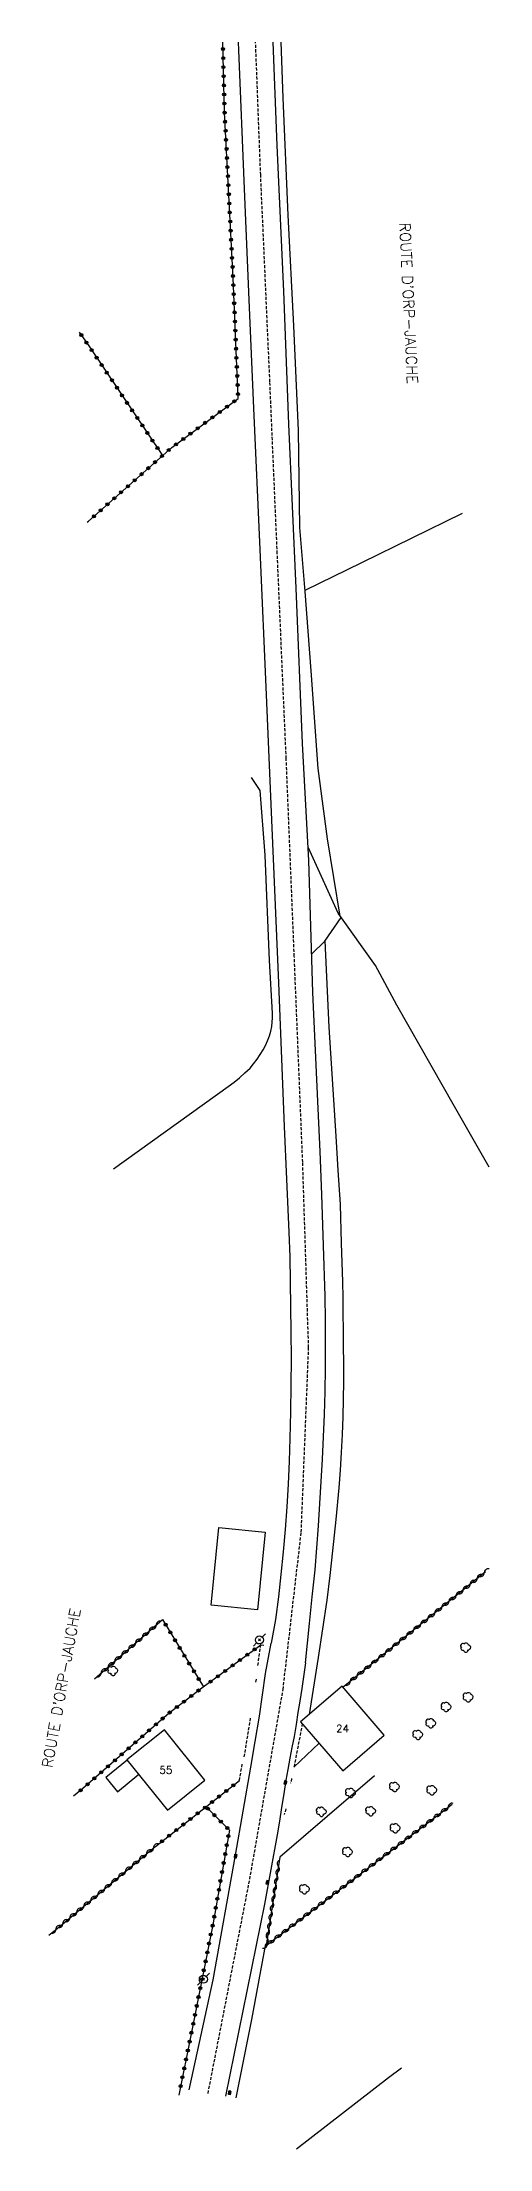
# Model space of a CAD drawing. Header units: millimetres. Extents: x 192000 to 193000, y 147000 to 148000.
# Drawn here: x 192405.1 to 192479, y 147323.4 to 147671 of the extents above; entities that cross this region are included whole.
import ezdxf
from ezdxf.enums import TextEntityAlignment as Align

# ---------------------------------------------------------------- set-up
doc = ezdxf.new("R2010")
doc.units = ezdxf.units.MM
doc.linetypes.add('DASHED', pattern=[0.75, 0.5, -0.25])
doc.layers.get('0').update_dxf_attribs({"linetype": 'CONTINUOUS'})
for name, color, linetype in [('W0001', 6, 'DASHED'), ('W0008', 7, 'CONTINUOUS'), ('W0017', 7, 'CONTINUOUS'), ('W0101', 7, 'CONTINUOUS'), ('W0104', 1, 'CONTINUOUS'), ('W0112', 1, 'DASHED'), ('W0300', 7, 'CONTINUOUS'), ('W0310', 3, 'CONTINUOUS'), ('W0323', 7, 'CONTINUOUS'), ('W0330', 7, 'CONTINUOUS'), ('W0401', 7, 'CONTINUOUS'), ('W0473', 7, 'CONTINUOUS'), ('W0989', 7, 'CONTINUOUS'), ('W0991', 7, 'CONTINUOUS')]:
    doc.layers.add(name, color=color, linetype=linetype)
doc.styles.get("Standard").update_dxf_attribs({"font": 'romans.shx', "width": 0.85})

msp = doc.modelspace()

# ---------------------------------------------------------------- texts
at = {"layer": 'W0989'}
for rotation, p in [(272.7706, (192464.11, 147641.19)), (79.8534, (192406.75, 147386.19))]:
    msp.add_text("ROUTE D'ORP-JAUCHE", height=1.75, rotation=rotation, dxfattribs=at).set_placement(p)
at = {"layer": 'W0991'}
for s, p in [('24', (192454.7, 147392.77)), ('55', (192425.53, 147385.93))]:
    msp.add_text(s, height=1.25, dxfattribs=at).set_placement(p, align=Align.MIDDLE_CENTER)

# ---------------------------------------------------------------- blocks, each defined once
blk = doc.blocks.new('T401')
for p, q in [((-0.3, 0.3), (0, 0.3)), ((-0.3, -0.25), (-0.3, 0.3)), ((-0.3, 0.15), (0, 0.15)), ((-0.3, 0), (0, 0)), ((0, 0.3), (0, -0.25)), ((-0.3, -0.15), (0, -0.15)), ((-0.3, -0.25), (-0.3, -0.3)), ((-0.3, -0.3), (0, -0.3)), ((0, -0.3), (0, -0.25))]:
    blk.add_line(p, q)
blk = doc.blocks.new('T300')
for p, q in [((-0.8, 0.51), (-0.86, 0.34)), ((-0.86, 0.34), (-0.86, 0.17)), ((-0.86, 0.17), (-0.74, 0.06)), ((-0.69, 0.63), (-0.8, 0.51)), ((-0.8, -0.06), (-0.74, 0.06)), ((-0.74, 0.06), (-0.69, 0.11)), ((-0.57, 0.69), (-0.69, 0.63)), ((-0.46, 0.69), (-0.57, 0.69)), ((-0.29, 0.63), (-0.46, 0.69)), ((-0.29, 0.63), (-0.17, 0.74)), ((-0.23, 0.57), (-0.29, 0.63)), ((-0.17, 0.74), (-0.06, 0.8)), ((-0.06, 0.8), (0.06, 0.8)), ((0.06, 0.8), (0.23, 0.74)), ((0.23, 0.74), (0.34, 0.63)), ((0.34, 0.63), (0.4, 0.51)), ((0.46, 0.46), (0.34, 0.46)), ((0.4, 0.51), (0.4, 0.46)), ((0.57, 0.4), (0.46, 0.46)), ((0.57, 0.4), (0.69, 0.29)), ((0.69, 0.29), (0.74, 0.17)), ((0.74, 0.06), (0.69, -0.17)), ((0.74, 0.17), (0.74, 0.06)), ((-0.8, -0.17), (-0.8, -0.06)), ((-0.8, -0.23), (-0.8, -0.17)), ((-0.74, -0.34), (-0.8, -0.23)), ((-0.69, -0.4), (-0.74, -0.34)), ((-0.51, -0.46), (-0.69, -0.4)), ((-0.4, -0.46), (-0.51, -0.46)), ((-0.4, -0.46), (-0.34, -0.46)), ((-0.34, -0.46), (-0.34, -0.4)), ((-0.34, -0.51), (-0.34, -0.46)), ((-0.29, -0.63), (-0.34, -0.51)), ((-0.17, -0.74), (-0.29, -0.63)), ((-0.06, -0.8), (-0.17, -0.74)), ((0.06, -0.8), (-0.06, -0.8)), ((0.17, -0.74), (0.06, -0.8)), ((0.23, -0.69), (0.17, -0.74)), ((0.29, -0.46), (0.23, -0.46)), ((0.29, -0.63), (0.23, -0.69)), ((0.46, -0.4), (0.29, -0.46)), ((0.34, -0.51), (0.29, -0.63)), ((0.34, -0.51), (0.34, -0.46)), ((0.57, -0.34), (0.46, -0.4)), ((0.63, -0.29), (0.57, -0.34)), ((0.69, -0.17), (0.63, -0.29))]:
    blk.add_line(p, q)
blk = doc.blocks.new('T473')
for p, q in [((-0.166667, 0.166667), (0.166667, -0.166667)), ((-0.166667, -0.166667), (0.166667, 0.166667)), ((0.500001, 0.500001), (1.000002, 1.000002)), ((-1.000002, -1.000002), (-0.500001, -0.500001))]:
    blk.add_line(p, q)
blk.add_ellipse((0, 0), major_axis=(0.471405, 0.471405), ratio=1, start_param=5.4977871438, end_param=11.780972451)
blk = doc.blocks.new('t310o')
at = {"color": 0, "linetype": 'Continuous'}
for centre, start, end in [((-0.5, 0.38), 216.8699, 323.1304), ((0.5, -0.37), 36.8699, 143.1303)]:
    blk.add_arc(centre, 0.625, start, end, dxfattribs=at)
blk = doc.blocks.new('t323o')
at = {"color": 0, "linetype": 'Continuous'}
for radius in [0.25, 0.15]:
    blk.add_circle((0, 0), radius, dxfattribs=at)

# ---------------------------------------------------------------- linework, layer by layer
at = {"layer": 'W0001'}
msp.add_lwpolyline([(192432.49, 147332.57), (192439.38, 147367.9), (192444.88, 147399.2), (192447.88, 147425.17), (192449.1, 147455.6), (192448.12, 147486.23), (192446.73, 147520.18), (192445.4, 147552.8), (192443.92, 147586.62), (192442.7, 147614.97), (192441.18, 147649.08), (192440.34, 147671)], dxfattribs=at)
at = {"layer": 'W0008'}
for points in [[(192437.47, 147671), (192437.52, 147669.68), (192438.43, 147646.82), (192439.2, 147628.47), (192440.02, 147610.63), (192441.03, 147587.28), (192442.1, 147563.33), (192443, 147541.38), (192444.1, 147515.77), (192445.08, 147492.1), (192445.43, 147483.4), (192445.83, 147474.68), (192445.97, 147470.57), (192446.07, 147466.45), (192446.13, 147462.32), (192446.18, 147458.2), (192446.2, 147453.8), (192446.17, 147449.4), (192446.1, 147445), (192445.98, 147440.6), (192445.88, 147436.85), (192445.72, 147433.1), (192445.5, 147429.35), (192445.23, 147425.62), (192444.92, 147421.9), (192444.53, 147418.18), (192444.1, 147414.48), (192443.62, 147410.78), (192442.9, 147406.87)], [(192448.6, 147403.63), (192449.23, 147410.08), (192449.68, 147414.52), (192450.17, 147418.97), (192450.45, 147422.6), (192450.72, 147426.23), (192450.97, 147429.88), (192451.18, 147433.52), (192451.4, 147437.22), (192451.58, 147440.9), (192451.72, 147444.6), (192451.82, 147448.3), (192451.87, 147452.25), (192451.88, 147456.2), (192451.87, 147460.13), (192451.82, 147464.08), (192451.57, 147472.47), (192451.28, 147480.87), (192451, 147487.97), (192450.7, 147495.08), (192449.77, 147514.18), (192449.13, 147535.98), (192448.1, 147555.27), (192447.03, 147580.9), (192445.82, 147607.98), (192445, 147629.93), (192443.93, 147653.97), (192443.22, 147671)], [(192440.27, 147390.6), (192440.97, 147394.83), (192442, 147401.82), (192442.9, 147406.87)], [(192448.6, 147403.63), (192447.95, 147399.36), (192447.62, 147397.26), (192447.33, 147395.42), (192447.02, 147393.44), (192446.72, 147391.47), (192446.35, 147389.65), (192446, 147387.85), (192445.65, 147386.03), (192445.32, 147384.22), (192444.98, 147381.97), (192444.63, 147379.72), (192444.27, 147377.47), (192443.9, 147375.22), (192442.87, 147369.5), (192441.82, 147363.77), (192441.82, 147363.77), (192441.82, 147363.77), (192435.39, 147332.11), (192435.39, 147332.11), (192435.39, 147332.11), (192435.39, 147332.11), (192435.39, 147332.11)], [(192429.39, 147333.15), (192429.39, 147333.15), (192433.33, 147351.33), (192437.02, 147371.87), (192439.53, 147386.38), (192440.27, 147390.6)]]:
    msp.add_lwpolyline(points, dxfattribs=at)
at = {"layer": 'W0017'}
for points in [[(192446.68, 147386.4), (192450.83, 147390.33)], [(192459.97, 147384.97), (192444.32, 147371.52)]]:
    msp.add_lwpolyline(points, dxfattribs=at)
at = {"layer": 'W0101'}
for points in [[(192441.94, 147425.18), (192440.68, 147412.36), (192433.01, 147413.12), (192434.27, 147425.93), (192441.94, 147425.18)], [(192461.6, 147391.68), (192454.63, 147399.77), (192447.78, 147393.88), (192454.73, 147385.78)], [(192419.1, 147387.6), (192425.78, 147379.3), (192431.97, 147384.27), (192425.28, 147392.57)]]:
    msp.add_lwpolyline(points, close=True, dxfattribs=at)
at = {"layer": 'W0104'}
msp.add_lwpolyline([(192419.13, 147387.57), (192415.6, 147384.67), (192417.53, 147382.32), (192421.03, 147385.22)], dxfattribs=at)
at = {"layer": 'W0112'}
for points in [[(192440.73, 147403.17), (192441.2, 147406.58), (192441.93, 147406.53)], [(192440.4, 147400.43), (192440.47, 147400.9)], [(192438.47, 147388.08), (192439.53, 147394.58)], [(192448.05, 147393.57), (192446.68, 147386.4)], [(192437.68, 147384.18), (192438.13, 147386.88)], [(192446.28, 147384.53), (192446.13, 147383.73)], [(192445.33, 147379.52), (192445.08, 147378.57)]]:
    msp.add_lwpolyline(points, dxfattribs=at)
at = {"layer": 'W0310'}
for points in [[(192478.31, 147418.63), (192454.78, 147399.6)], [(192413.71, 147400.96), (192424.97, 147410.73)], [(192444.32, 147371.52), (192442.07, 147356.97), (192471.17, 147379.03), (192472.81, 147380.31)], [(192406.18, 147358.68), (192407.82, 147360), (192423.68, 147373.23)]]:
    msp.add_lwpolyline(points, dxfattribs=at)
at = {"layer": 'W0323'}
for points in [[(192412.51, 147591.78), (192412.73, 147591.97), (192426.48, 147604.12), (192437.47, 147612.22), (192436.62, 147632.12), (192435.23, 147659.4), (192434.92, 147671)], [(192411.22, 147623.15), (192412.77, 147620.9), (192424.98, 147602.78)], [(192424.97, 147410.73), (192431.71, 147399.64)], [(192431.69, 147399.63), (192441.2, 147406.58)], [(192410.27, 147381.65), (192411.82, 147382.9), (192426.08, 147395.37), (192431.69, 147399.63)], [(192423.68, 147373.23), (192423.8, 147373.32), (192437.68, 147384.18)], [(192432.15, 147379.85), (192436.02, 147376), (192433.27, 147360.4), (192429.72, 147342.42), (192427.65, 147332.29)]]:
    msp.add_lwpolyline(points, dxfattribs=at)
at = {"layer": 'W0330'}
for points in [[(192454.32, 147526.82), (192452.2, 147539.53), (192450.67, 147551.18), (192449.5, 147567.28), (192448.53, 147580.37), (192447.63, 147590.93), (192447.4, 147606.9), (192446.67, 147624.17), (192445.73, 147642.47), (192444.88, 147661.83), (192444.55, 147671)], [(192448.52, 147580.58), (192457.9, 147585.12), (192474.49, 147593.3)], [(192416.88, 147485.12), (192435.83, 147498.68), (192436.78, 147499.38), (192437.7, 147500.13), (192438.57, 147500.92), (192439.42, 147501.73), (192440.02, 147502.43), (192440.58, 147503.18), (192441.1, 147503.95), (192441.58, 147504.73), (192441.98, 147505.47), (192442.33, 147506.23), (192442.63, 147507.03), (192442.88, 147507.83), (192443.02, 147508.57), (192443.1, 147509.3), (192443.13, 147510.03), (192443.12, 147510.78), (192442.63, 147519.47), (192441.9, 147536.87), (192441.12, 147547.52), (192439.67, 147549.67)], [(192478.9, 147485.4), (192473.18, 147495.4), (192463.68, 147512.1), (192460.12, 147518.63), (192453.98, 147527.28), (192449.02, 147538.18)], [(192449.58, 147520.52), (192451.78, 147522.68), (192454.47, 147526.6)], [(192451.8, 147522.72), (192452.43, 147508.48), (192453.58, 147490.5), (192453.93, 147484.87), (192454.3, 147479.23), (192454.5, 147472.87), (192454.68, 147466.48), (192454.73, 147463.83), (192454.77, 147461.2), (192454.8, 147458.55), (192454.82, 147455.9), (192454.87, 147452.97), (192454.87, 147450.03), (192454.82, 147447.12), (192454.73, 147444.18), (192454.63, 147441.25), (192454.5, 147438.33), (192454.32, 147435.4), (192454.1, 147432.48), (192453.58, 147427.28), (192453.03, 147422.1), (192452.6, 147418.02), (192452.13, 147413.93), (192450.7, 147404.48), (192449.18, 147395.08)], [(192441.97, 147357.27), (192439.67, 147344.78), (192437.08, 147331.81), (192437.08, 147331.81)], [(192447.08, 147323.42), (192462.28, 147335.18), (192464.44, 147336.79)]]:
    msp.add_lwpolyline(points, dxfattribs=at)

# ---------------------------------------------------------------- block references
at = {"layer": 'W0300'}
for p in [(192475.07, 147406.12), (192416.8, 147402.28), (192471.83, 147396.3), (192475.48, 147397.92), (192469.3, 147393.6), (192467.18, 147391.72), (192463.32, 147383.13), (192469.48, 147382.57), (192451.23, 147379.02), (192456.07, 147382.13), (192459.38, 147379.12), (192463.43, 147376.3), (192455.57, 147372.37), (192448.43, 147366.23)]:
    msp.add_blockref('T300', p, dxfattribs=at)
at = {"layer": 'W0310'}
for p, rotation in [((192476.94, 147417.53), 218.9730784593541), ((192478.11, 147418.47), 218.9730784593541), ((192472.28, 147413.75), 218.9730784593541), ((192473.44, 147414.69), 218.9730784593541), ((192474.61, 147415.64), 218.9730784593541), ((192475.77, 147416.58), 218.9730784593541), ((192467.61, 147409.98), 218.9730784593541), ((192468.78, 147410.92), 218.9730784593541), ((192469.94, 147411.86), 218.9730784593541), ((192471.11, 147412.81), 218.9730784593541), ((192420.51, 147406.86), 40.95547138329462), ((192421.64, 147407.85), 40.95547138329462), ((192422.77, 147408.83), 40.95547138329462), ((192423.91, 147409.81), 40.95547138329462), ((192464.11, 147407.15), 218.9730784593541), ((192465.28, 147408.09), 218.9730784593541), ((192466.44, 147409.03), 218.9730784593541), ((192417.11, 147403.91), 40.95547138329462), ((192418.24, 147404.9), 40.95547138329462), ((192419.38, 147405.88), 40.95547138329462), ((192459.45, 147403.37), 218.9730784593541), ((192460.61, 147404.32), 218.9730784593541), ((192461.78, 147405.26), 218.9730784593541), ((192462.95, 147406.2), 218.9730784593541), ((192414.84, 147401.95), 40.95547138329462), ((192415.98, 147402.93), 40.95547138329462), ((192455.95, 147400.54), 218.9730784593541), ((192457.12, 147401.49), 218.9730784593541), ((192458.28, 147402.43), 218.9730784593541), ((192470.97, 147378.89), 37.17237970104672), ((192472.16, 147379.8), 37.8850107885261), ((192466.19, 147375.26), 37.17237970104672), ((192467.39, 147376.17), 37.17237970104672), ((192468.58, 147377.07), 37.17237970104672), ((192469.78, 147377.98), 37.17237970104672), ((192422.33, 147372.1), 39.82971641105073), ((192423.48, 147373.07), 39.82971641105073), ((192462.61, 147372.54), 37.17237970104672), ((192463.8, 147373.45), 37.17237970104672), ((192465, 147374.35), 37.17237970104672), ((192417.72, 147368.26), 39.82971641105073), ((192418.87, 147369.22), 39.82971641105073), ((192420.03, 147370.18), 39.82971641105073), ((192421.18, 147371.14), 39.82971641105073), ((192443.86, 147368.55), 261.2094568171792), ((192444.09, 147370.03), 261.2094568171792), ((192457.83, 147368.92), 37.17237970104672), ((192459.02, 147369.82), 37.17237970104672), ((192460.22, 147370.73), 37.17237970104672), ((192461.41, 147371.64), 37.17237970104672), ((192414.27, 147365.38), 39.82971641105073), ((192415.42, 147366.34), 39.82971641105073), ((192416.57, 147367.3), 39.82971641105073), ((192443.4, 147365.59), 261.2094568171792), ((192443.63, 147367.07), 261.2094568171792), ((192453.04, 147365.29), 37.17237970104672), ((192454.24, 147366.2), 37.17237970104672), ((192455.44, 147367.1), 37.17237970104672), ((192456.63, 147368.01), 37.17237970104672), ((192409.66, 147361.54), 39.82971641105073), ((192410.81, 147362.5), 39.82971641105073), ((192411.96, 147363.46), 39.82971641105073), ((192413.11, 147364.42), 39.82971641105073), ((192442.71, 147361.14), 261.2094568171792), ((192442.94, 147362.62), 261.2094568171792), ((192443.17, 147364.11), 261.2094568171792), ((192448.26, 147361.67), 37.17237970104672), ((192449.46, 147362.57), 37.17237970104672), ((192450.65, 147363.48), 37.17237970104672), ((192451.85, 147364.38), 37.17237970104672), ((192407.35, 147359.62), 38.89155336390953), ((192408.51, 147360.58), 39.82971641105073), ((192442.25, 147358.18), 261.2094568171792), ((192442.48, 147359.66), 261.2094568171792), ((192443.48, 147358.04), 37.17237970104672), ((192444.68, 147358.95), 37.17237970104672), ((192445.87, 147359.85), 37.17237970104672), ((192447.07, 147360.76), 37.17237970104672), ((192442.29, 147357.13), 37.17237970104672)]:
    msp.add_blockref('t310o', p, dxfattribs=dict(at, rotation=rotation))
at = {"layer": 'W0323'}
for p, rotation in [((192434.95, 147669.87), 91.56043014442398), ((192434.99, 147668.37), 91.56043014442398), ((192435.03, 147666.87), 91.56043014442398), ((192435.07, 147665.37), 91.56043014442398), ((192435.11, 147663.87), 91.56043014442398), ((192435.15, 147662.37), 91.56043014442398), ((192435.19, 147660.87), 91.56043014442398), ((192435.23, 147659.37), 92.90398583107817), ((192435.31, 147657.87), 92.90398583107817), ((192435.39, 147656.38), 92.90398583107817), ((192435.46, 147654.88), 92.90398583107817), ((192435.54, 147653.38), 92.90398583107817), ((192435.61, 147651.88), 92.90398583107817), ((192435.69, 147650.38), 92.90398583107817), ((192435.77, 147648.89), 92.90398583107817), ((192435.84, 147647.39), 92.90398583107817), ((192435.92, 147645.89), 92.90398583107817), ((192435.99, 147644.39), 92.90398583107817), ((192436.07, 147642.89), 92.90398583107817), ((192436.15, 147641.4), 92.90398583107817), ((192436.22, 147639.9), 92.90398583107817), ((192436.3, 147638.4), 92.90398583107817), ((192436.37, 147636.9), 92.90398583107817), ((192436.45, 147635.4), 92.90398583107817), ((192436.53, 147633.91), 92.90398583107817), ((192436.6, 147632.41), 92.90398583107817), ((192436.67, 147630.91), 92.44582046332016), ((192436.73, 147629.41), 92.44582046332016), ((192436.8, 147627.91), 92.44582046332016), ((192436.86, 147626.41), 92.44582046332016), ((192411.55, 147622.67), 304.490281946084), ((192436.92, 147624.91), 92.44582046332016), ((192436.99, 147623.42), 92.44582046332016), ((192412.4, 147621.44), 304.490281946084), ((192413.24, 147620.19), 303.9911506832946), ((192437.05, 147621.92), 92.44582046332016), ((192437.12, 147620.42), 92.44582046332016), ((192414.08, 147618.95), 303.9911506832946), ((192414.92, 147617.71), 303.9911506832946), ((192415.76, 147616.46), 303.9911506832946), ((192437.18, 147618.92), 92.44582046332016), ((192437.24, 147617.42), 92.44582046332016), ((192437.31, 147615.92), 92.44582046332016), ((192416.6, 147615.22), 303.9911506832946), ((192417.44, 147613.98), 303.9911506832946), ((192418.27, 147612.73), 303.9911506832946), ((192437.37, 147614.42), 92.44582046332016), ((192437.44, 147612.93), 92.44582046332016), ((192419.11, 147611.49), 303.9911506832946), ((192419.95, 147610.25), 303.9911506832946), ((192420.79, 147609), 303.9911506832946), ((192433.21, 147609.08), 36.40640945181269), ((192434.42, 147609.97), 36.40640945181269), ((192435.62, 147610.86), 36.40640945181269), ((192436.83, 147611.75), 36.40640945181269), ((192421.63, 147607.76), 303.9911506832946), ((192422.47, 147606.51), 303.9911506832946), ((192423.31, 147605.27), 303.9911506832946), ((192428.38, 147605.52), 36.40640945181269), ((192429.59, 147606.41), 36.40640945181269), ((192430.79, 147607.3), 36.40640945181269), ((192432, 147608.19), 36.40640945181269), ((192423.75, 147601.7), 41.46498468959043), ((192424.14, 147604.03), 303.9911506832946), ((192424.88, 147602.7), 41.46498468959043), ((192426, 147603.69), 41.46498468959043), ((192427.17, 147604.63), 36.40640945181269), ((192420.38, 147598.72), 41.46498468959043), ((192421.5, 147599.72), 41.46498468959043), ((192422.63, 147600.71), 41.46498468959043), ((192415.88, 147594.75), 41.46498468959043), ((192417.01, 147595.75), 41.46498468959043), ((192418.13, 147596.74), 41.46498468959043), ((192419.26, 147597.73), 41.46498468959043), ((192413.64, 147592.77), 41.46498468959043), ((192414.76, 147593.76), 41.46498468959043), ((192425.48, 147409.9), 301.31740360037), ((192426.26, 147408.62), 301.31740360037), ((192427.04, 147407.33), 301.31740360037), ((192427.81, 147406.05), 301.31740360037), ((192428.59, 147404.77), 301.31740360037), ((192429.37, 147403.49), 301.31740360037), ((192437.74, 147404.06), 36.18214353623618), ((192438.96, 147404.94), 36.18214353623618), ((192440.17, 147405.83), 36.18214353623618), ((192430.15, 147402.21), 301.31740360037), ((192430.93, 147400.93), 301.31740360037), ((192432.9, 147400.51), 36.18214353623618), ((192434.11, 147401.4), 36.18214353623618), ((192435.32, 147402.28), 36.18214353623618), ((192436.53, 147403.17), 36.18214353623618), ((192428.52, 147397.22), 37.22785660256366), ((192429.72, 147398.13), 37.22785660256366), ((192430.91, 147399.04), 37.22785660256366), ((192423.87, 147393.44), 41.15007921330655), ((192425, 147394.42), 41.15007921330655), ((192426.14, 147395.41), 37.22785660256366), ((192427.33, 147396.31), 37.22785660256366), ((192420.49, 147390.48), 41.15007921330655), ((192421.61, 147391.46), 41.15007921330655), ((192422.74, 147392.45), 41.15007921330655), ((192415.97, 147386.53), 41.15007921330655), ((192417.1, 147387.51), 41.15007921330655), ((192418.23, 147388.5), 41.15007921330655), ((192419.36, 147389.49), 41.15007921330655), ((192412.58, 147383.57), 41.15007921330655), ((192413.71, 147384.55), 41.15007921330655), ((192414.84, 147385.54), 41.15007921330655), ((192436.68, 147383.4), 38.04971316047464), ((192411.44, 147382.59), 38.98846985651218), ((192431.96, 147379.7), 38.04971316047464), ((192432.48, 147379.52), 315.1262183070728), ((192433.14, 147380.62), 38.04971316047464), ((192434.32, 147381.55), 38.04971316047464), ((192435.5, 147382.47), 38.04971316047464), ((192427.23, 147376), 38.04971316047464), ((192428.41, 147376.93), 38.04971316047464), ((192429.59, 147377.85), 38.04971316047464), ((192430.77, 147378.78), 38.04971316047464), ((192433.54, 147378.47), 315.1262183070728), ((192434.6, 147377.41), 315.1262183070728), ((192435.67, 147376.35), 315.1262183070728), ((192424.87, 147374.15), 38.04971316047464), ((192426.05, 147375.08), 38.04971316047464), ((192435.58, 147373.53), 260.002496662061), ((192435.84, 147375.01), 260.002496662061), ((192434.8, 147369.1), 260.002496662061), ((192435.06, 147370.58), 260.002496662061), ((192435.32, 147372.06), 260.002496662061), ((192434.28, 147366.15), 260.002496662061), ((192434.54, 147367.62), 260.002496662061), ((192433.76, 147363.19), 260.002496662061), ((192434.02, 147364.67), 260.002496662061), ((192432.94, 147358.77), 258.8329005541248), ((192433.24, 147360.24), 258.8329005541248), ((192433.5, 147361.72), 260.002496662061), ((192432.36, 147355.82), 258.8329005541248), ((192432.65, 147357.3), 258.8329005541248), ((192431.49, 147351.41), 258.8329005541248), ((192431.78, 147352.88), 258.8329005541248), ((192432.07, 147354.35), 258.8329005541248), ((192430.91, 147348.47), 258.8329005541248), ((192431.2, 147349.94), 258.8329005541248), ((192430.33, 147345.52), 258.8329005541248), ((192430.62, 147346.99), 258.8329005541248), ((192429.45, 147341.11), 258.4439709999313), ((192429.75, 147342.58), 258.8329005541248), ((192430.04, 147344.05), 258.8329005541248), ((192428.85, 147338.17), 258.4439709999313), ((192429.15, 147339.64), 258.4439709999313), ((192428.25, 147335.23), 258.4439709999313), ((192428.55, 147336.7), 258.4439709999313), ((192427.95, 147333.76), 258.4439709999313)]:
    msp.add_blockref('t323o', p, dxfattribs=dict(at, rotation=rotation))
at = {"layer": 'W0401'}
for p, rotation in [((192445.13, 147383.9), 171.5564195164255), ((192437.17, 147371.68), 349.8287956229452), ((192442.13, 147367.37), 169.6213039811558), ((192435.9, 147332.7), 169.7386466310967)]:
    msp.add_blockref('T401', p, dxfattribs=dict(at, rotation=rotation))
at = {"layer": 'W0473'}
for p in [(192440.97, 147407.38), (192431.72, 147351.4)]:
    msp.add_blockref('T473', p, dxfattribs=at)

msp.set_redraw_order([(e.dxf.handle, doc.entitydb.next_handle()) for e in msp.query("TEXT MTEXT ATTDEF DIMENSION ARC_DIMENSION")])  # texts and dimensions are drawn at this point

doc.saveas('drawing.dxf')
